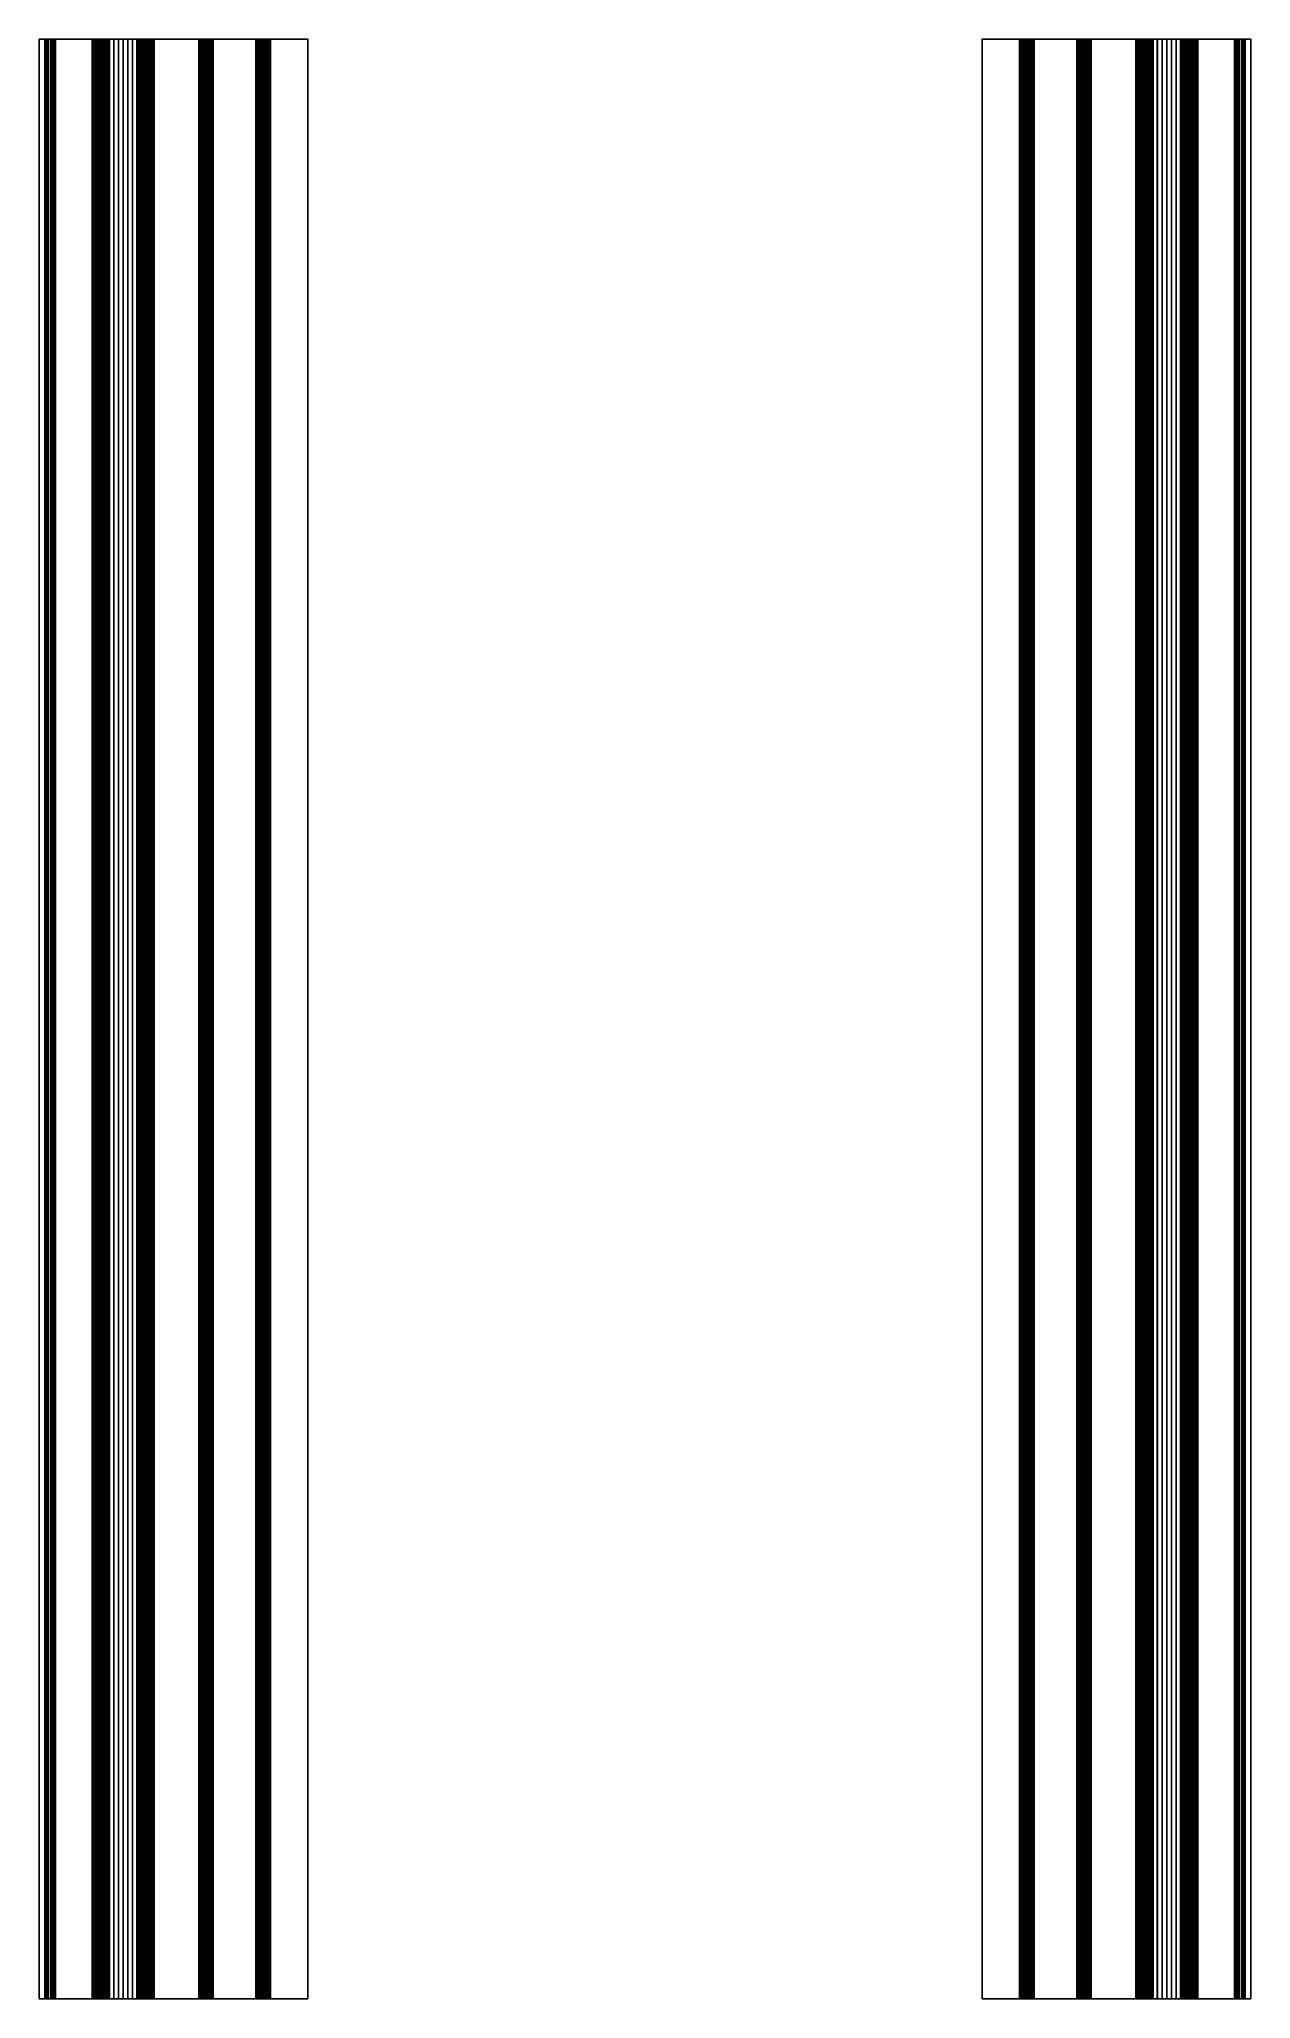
# Model space of a CAD drawing. Header units: inches. Extents: x 0 to 216, y 0 to 350.
import ezdxf

# ---------------------------------------------------------------- set-up
doc = ezdxf.new("R2010")
doc.units = ezdxf.units.IN
doc.header["$MEASUREMENT"] = 0
doc.layers.add('ACESSORIOS', color=4, linetype='Continuous')

msp = doc.modelspace()

# ---------------------------------------------------------------- linework, layer by layer
at = {"layer": 'ACESSORIOS'}
for points in [[(1, 350, 8.6), (0, 350, 8.6), (0, 350, 4.1), (1, 350, 4.1)], [(1, 350, 8.6), (2.1, 350, 11.7), (1.1, 350, 11.7), (0, 350, 8.6)], [(0, 350, 8.6), (0, 350, 4.1), (0, 0, 4.1), (0, 0, 8.6)], [(0, 0, 8.6), (0, 350, 8.6), (1.1, 350, 11.7), (1.1, 0, 11.7)], [(1, 350, 4.1), (0, 350, 4.1), (0, 0, 4.1), (1, 0, 4.1)], [(2.1, 0, 11.7), (1, 0, 8.6), (1, 350, 8.6), (2.1, 350, 11.7)], [(1, 0, 8.6), (1, 0, 4.1), (1, 350, 4.1), (1, 350, 8.6)], [(2.1, 350, 19.3), (1.1, 350, 19.3), (1.1, 350, 11.7), (2.1, 350, 11.7)], [(1.1, 350, 19.3), (1.1, 0, 19.3), (1.1, 0, 11.7), (1.1, 350, 11.7)], [(2.1, 350, 11.7), (2.1, 350, 19.3), (2.1, 0, 19.3), (2.1, 0, 11.7)], [(9.44, 350, 21.1), (2.9, 350, 21.1), (2.9, 350, 20.1), (9.44, 350, 20.1)], [(2.9, 0, 21.1), (2.9, 350, 21.1), (9.44, 350, 21.1), (9.44, 0, 21.1)], [(2.9, 0, 20.1), (9.44, 0, 20.1), (9.44, 350, 20.1), (2.9, 350, 20.1)], [(10.66, 350, 23.37), (10.21, 350, 21.69), (10.21, 0, 21.69), (10.66, 0, 23.37)], [(11.18, 350, 21.43), (10.21, 350, 21.69), (10.66, 350, 23.37), (11.63, 350, 23.11)], [(11.63, 0, 23.11), (11.18, 0, 21.43), (11.18, 350, 21.43), (11.63, 350, 23.11)], [(18.82, 0, 21.43), (18.37, 0, 23.11), (18.37, 350, 23.11), (18.82, 350, 21.43)], [(18.82, 350, 21.43), (19.79, 350, 21.69), (19.34, 350, 23.37), (18.37, 350, 23.11)], [(19.34, 0, 23.37), (19.34, 350, 23.37), (19.79, 350, 21.69), (19.79, 0, 21.69)], [(28.5, 0, 21.1), (20.56, 0, 21.1), (20.56, 350, 21.1), (28.5, 350, 21.1)], [(28.5, 350, 20.1), (20.56, 350, 20.1), (20.56, 0, 20.1), (28.5, 0, 20.1)], [(20.56, 350, 20.1), (20.56, 350, 21.1), (28.5, 350, 21.1), (28.5, 350, 20.1)], [(29.3, 0, 19.3), (29.3, 350, 19.3), (29.3, 350, 2.3), (29.3, 0, 2.3)], [(30.3, 350, 2.3), (29.3, 350, 2.3), (29.3, 350, 19.3), (30.3, 350, 19.3)], [(30.3, 0, 19.3), (30.3, 350, 19.3), (30.3, 350, 2.3), (30.3, 0, 2.3)], [(38.68, 0, 1.5), (31.1, 0, 1.5), (31.1, 350, 1.5), (38.68, 350, 1.5)], [(38.68, 350, 0.5), (38.68, 350, 1.5), (31.1, 350, 1.5), (31.1, 350, 0.5)], [(31.1, 350, 0.5), (38.68, 350, 0.5), (38.68, 0, 0.5), (31.1, 0, 0.5)], [(41.32, 350, 1.5), (48, 350, 1.5), (48, 0, 1.5), (41.32, 0, 1.5)], [(41.32, 0, 0.5), (48, 0, 0.5), (48, 350, 0.5), (41.32, 350, 0.5)], [(41.32, 350, 0.5), (41.32, 350, 1.5), (48, 350, 1.5), (48, 350, 0.5)], [(48, 350, 1.5), (48, 350, 0.5), (48, 0, 0.5), (48, 0, 1.5)], [(175.07, 350, 1.5), (168.4, 350, 1.5), (168.4, 0, 1.5), (175.07, 0, 1.5)], [(175.07, 0, 0.5), (168.4, 0, 0.5), (168.4, 350, 0.5), (175.07, 350, 0.5)], [(168.4, 350, 1.5), (168.4, 350, 0.5), (168.4, 0, 0.5), (168.4, 0, 1.5)], [(175.07, 350, 0.5), (175.07, 350, 1.5), (168.4, 350, 1.5), (168.4, 350, 0.5)], [(177.72, 0, 1.5), (185.3, 0, 1.5), (185.3, 350, 1.5), (177.72, 350, 1.5)], [(177.72, 350, 0.5), (177.72, 350, 1.5), (185.3, 350, 1.5), (185.3, 350, 0.5)], [(185.3, 350, 0.5), (177.72, 350, 0.5), (177.72, 0, 0.5), (185.3, 0, 0.5)], [(186.1, 0, 19.3), (186.1, 350, 19.3), (186.1, 350, 2.3), (186.1, 0, 2.3)], [(186.1, 350, 2.3), (187.1, 350, 2.3), (187.1, 350, 19.3), (186.1, 350, 19.3)], [(187.1, 0, 19.3), (187.1, 350, 19.3), (187.1, 350, 2.3), (187.1, 0, 2.3)], [(187.9, 0, 21.1), (195.84, 0, 21.1), (195.84, 350, 21.1), (187.9, 350, 21.1)], [(187.9, 350, 20.1), (195.84, 350, 20.1), (195.84, 0, 20.1), (187.9, 0, 20.1)], [(195.84, 350, 20.1), (195.84, 350, 21.1), (187.9, 350, 21.1), (187.9, 350, 20.1)], [(197.06, 0, 23.37), (197.06, 350, 23.37), (196.61, 350, 21.69), (196.61, 0, 21.69)], [(197.58, 350, 21.43), (196.61, 350, 21.69), (197.06, 350, 23.37), (198.02, 350, 23.11)], [(197.58, 0, 21.43), (198.02, 0, 23.11), (198.02, 350, 23.11), (197.58, 350, 21.43)], [(204.77, 0, 23.11), (205.22, 0, 21.43), (205.22, 350, 21.43), (204.77, 350, 23.11)], [(205.22, 350, 21.43), (206.18, 350, 21.69), (205.74, 350, 23.37), (204.77, 350, 23.11)], [(205.74, 350, 23.37), (206.18, 350, 21.69), (206.18, 0, 21.69), (205.74, 0, 23.37)], [(206.96, 350, 21.1), (213.5, 350, 21.1), (213.5, 350, 20.1), (206.96, 350, 20.1)], [(213.5, 0, 21.1), (213.5, 350, 21.1), (206.96, 350, 21.1), (206.96, 0, 21.1)], [(213.5, 0, 20.1), (206.96, 0, 20.1), (206.96, 350, 20.1), (213.5, 350, 20.1)], [(214.3, 350, 19.3), (215.3, 350, 19.3), (215.3, 350, 11.7), (214.3, 350, 11.7)], [(215.4, 350, 8.6), (214.3, 350, 11.7), (215.3, 350, 11.7), (216.4, 350, 8.6)], [(214.3, 0, 11.7), (215.4, 0, 8.6), (215.4, 350, 8.6), (214.3, 350, 11.7)], [(214.3, 350, 11.7), (214.3, 350, 19.3), (214.3, 0, 19.3), (214.3, 0, 11.7)], [(215.3, 350, 19.3), (215.3, 0, 19.3), (215.3, 0, 11.7), (215.3, 350, 11.7)], [(216.4, 0, 8.6), (216.4, 350, 8.6), (215.3, 350, 11.7), (215.3, 0, 11.7)], [(215.4, 350, 8.6), (216.4, 350, 8.6), (216.4, 350, 4.1), (215.4, 350, 4.1)], [(215.4, 0, 8.6), (215.4, 0, 4.1), (215.4, 350, 4.1), (215.4, 350, 8.6)], [(215.4, 350, 4.1), (216.4, 350, 4.1), (216.4, 0, 4.1), (215.4, 0, 4.1)], [(216.4, 350, 8.6), (216.4, 350, 4.1), (216.4, 0, 4.1), (216.4, 0, 8.6)], [(1, 0, 8.6), (0, 0, 8.6), (0, 0, 4.1), (1, 0, 4.1)], [(1, 0, 8.6), (2.1, 0, 11.7), (1.1, 0, 11.7), (0, 0, 8.6)], [(2.1, 0, 19.3), (1.1, 0, 19.3), (1.1, 0, 11.7), (2.1, 0, 11.7)], [(9.44, 0, 21.1), (2.9, 0, 21.1), (2.9, 0, 20.1), (9.44, 0, 20.1)], [(10.21, 0, 21.69), (11.18, 0, 21.43), (11.63, 0, 23.11), (10.66, 0, 23.37)], [(19.79, 0, 21.69), (18.82, 0, 21.43), (18.37, 0, 23.11), (19.34, 0, 23.37)], [(28.5, 0, 20.1), (28.5, 0, 21.1), (20.56, 0, 21.1), (20.56, 0, 20.1)], [(30.3, 0, 2.3), (29.3, 0, 2.3), (29.3, 0, 19.3), (30.3, 0, 19.3)], [(31.1, 0, 0.5), (31.1, 0, 1.5), (38.68, 0, 1.5), (38.68, 0, 0.5)], [(41.32, 0, 1.5), (41.32, 0, 0.5), (48, 0, 0.5), (48, 0, 1.5)], [(175.07, 0, 1.5), (175.07, 0, 0.5), (168.4, 0, 0.5), (168.4, 0, 1.5)], [(185.3, 0, 0.5), (185.3, 0, 1.5), (177.72, 0, 1.5), (177.72, 0, 0.5)], [(186.1, 0, 2.3), (187.1, 0, 2.3), (187.1, 0, 19.3), (186.1, 0, 19.3)], [(187.9, 0, 20.1), (187.9, 0, 21.1), (195.84, 0, 21.1), (195.84, 0, 20.1)], [(196.61, 0, 21.69), (197.58, 0, 21.43), (198.02, 0, 23.11), (197.06, 0, 23.37)], [(206.18, 0, 21.69), (205.22, 0, 21.43), (204.77, 0, 23.11), (205.74, 0, 23.37)], [(206.96, 0, 21.1), (213.5, 0, 21.1), (213.5, 0, 20.1), (206.96, 0, 20.1)], [(214.3, 0, 19.3), (215.3, 0, 19.3), (215.3, 0, 11.7), (214.3, 0, 11.7)], [(215.4, 0, 8.6), (214.3, 0, 11.7), (215.3, 0, 11.7), (216.4, 0, 8.6)], [(215.4, 0, 8.6), (216.4, 0, 8.6), (216.4, 0, 4.1), (215.4, 0, 4.1)]]:
    msp.add_3dface(points, dxfattribs=at)

# ---------------------------------------------------------------- meshes
mesh = msp.add_polymesh((2, 7), dxfattribs=at)
for k, corner in enumerate([(2.9, 0, 21.1), (2.43, 0, 21.04), (2, 0, 20.86), (1.63, 0, 20.57), (1.34, 0, 20.2), (1.16, 0, 19.77), (1.1, 0, 19.3), (2.9, 350, 21.1), (2.43, 350, 21.04), (2, 350, 20.86), (1.63, 350, 20.57), (1.34, 350, 20.2), (1.16, 350, 19.77), (1.1, 350, 19.3)]):
    mesh.set_mesh_vertex(divmod(k, 7), corner)
mesh = msp.add_polymesh((2, 7), dxfattribs=at)
for k, corner in enumerate([(2.9, 350, 20.1), (2.69, 350, 20.07), (2.5, 350, 19.99), (2.33, 350, 19.87), (2.21, 350, 19.7), (2.13, 350, 19.51), (2.1, 350, 19.3), (2.9, 350, 21.1), (2.43, 350, 21.04), (2, 350, 20.86), (1.63, 350, 20.57), (1.34, 350, 20.2), (1.16, 350, 19.77), (1.1, 350, 19.3)]):
    mesh.set_mesh_vertex(divmod(k, 7), corner)
mesh = msp.add_polymesh((2, 7), dxfattribs=at)
for k, corner in enumerate([(2.9, 350, 20.1), (2.69, 350, 20.07), (2.5, 350, 19.99), (2.33, 350, 19.87), (2.21, 350, 19.7), (2.13, 350, 19.51), (2.1, 350, 19.3), (2.9, 0, 20.1), (2.69, 0, 20.07), (2.5, 0, 19.99), (2.33, 0, 19.87), (2.21, 0, 19.7), (2.13, 0, 19.51), (2.1, 0, 19.3)]):
    mesh.set_mesh_vertex(divmod(k, 7), corner)
mesh = msp.add_polymesh((2, 7), dxfattribs=at)
for k, corner in enumerate([(10.21, 0, 21.69), (10.15, 0, 21.53), (10.05, 0, 21.39), (9.93, 0, 21.27), (9.78, 0, 21.17), (9.61, 0, 21.12), (9.44, 0, 21.1), (10.21, 350, 21.69), (10.15, 350, 21.53), (10.05, 350, 21.39), (9.93, 350, 21.27), (9.78, 350, 21.17), (9.61, 350, 21.12), (9.44, 350, 21.1)]):
    mesh.set_mesh_vertex(divmod(k, 7), corner)
mesh = msp.add_polymesh((2, 7), dxfattribs=at)
for k, corner in enumerate([(11.18, 350, 21.43), (11.04, 350, 21.07), (10.82, 350, 20.74), (10.54, 350, 20.47), (10.2, 350, 20.27), (9.83, 350, 20.14), (9.44, 350, 20.1), (11.18, 0, 21.43), (11.04, 0, 21.07), (10.82, 0, 20.74), (10.54, 0, 20.47), (10.2, 0, 20.27), (9.83, 0, 20.14), (9.44, 0, 20.1)]):
    mesh.set_mesh_vertex(divmod(k, 7), corner)
mesh = msp.add_polymesh((2, 7), dxfattribs=at)
for k, corner in enumerate([(10.21, 350, 21.69), (10.15, 350, 21.53), (10.05, 350, 21.39), (9.93, 350, 21.27), (9.78, 350, 21.17), (9.61, 350, 21.12), (9.44, 350, 21.1), (11.18, 350, 21.43), (11.04, 350, 21.07), (10.82, 350, 20.74), (10.54, 350, 20.47), (10.2, 350, 20.27), (9.83, 350, 20.14), (9.44, 350, 20.1)]):
    mesh.set_mesh_vertex(divmod(k, 7), corner)
mesh = msp.add_polymesh((2, 7), dxfattribs=at)
for k, corner in enumerate([(12.54, 0, 24.69), (12.12, 0, 24.68), (11.72, 0, 24.57), (11.36, 0, 24.37), (11.05, 0, 24.09), (10.81, 0, 23.75), (10.66, 0, 23.37), (12.54, 350, 24.69), (12.12, 350, 24.68), (11.72, 350, 24.57), (11.36, 350, 24.37), (11.05, 350, 24.09), (10.81, 350, 23.75), (10.66, 350, 23.37)]):
    mesh.set_mesh_vertex(divmod(k, 7), corner)
mesh = msp.add_polymesh((2, 7), dxfattribs=at)
for k, corner in enumerate([(11.63, 350, 23.11), (11.7, 350, 23.28), (11.8, 350, 23.43), (11.94, 350, 23.55), (12.1, 350, 23.64), (12.28, 350, 23.69), (12.46, 350, 23.7), (10.66, 350, 23.37), (10.81, 350, 23.75), (11.05, 350, 24.09), (11.36, 350, 24.37), (11.72, 350, 24.57), (12.12, 350, 24.68), (12.54, 350, 24.69)]):
    mesh.set_mesh_vertex(divmod(k, 7), corner)
mesh = msp.add_polymesh((2, 7), dxfattribs=at)
for k, corner in enumerate([(11.63, 350, 23.11), (11.7, 350, 23.28), (11.8, 350, 23.43), (11.94, 350, 23.55), (12.1, 350, 23.64), (12.28, 350, 23.69), (12.46, 350, 23.7), (11.63, 0, 23.11), (11.7, 0, 23.28), (11.8, 0, 23.43), (11.94, 0, 23.55), (12.1, 0, 23.64), (12.28, 0, 23.69), (12.46, 0, 23.7)]):
    mesh.set_mesh_vertex(divmod(k, 7), corner)
mesh = msp.add_polymesh((2, 7), dxfattribs=at)
for k, corner in enumerate([(12.46, 0, 23.7), (13.31, 0, 23.64), (14.15, 0, 23.61), (15, 0, 23.6), (15.85, 0, 23.61), (16.69, 0, 23.64), (17.54, 0, 23.7), (12.46, 350, 23.7), (13.31, 350, 23.64), (14.15, 350, 23.61), (15, 350, 23.6), (15.85, 350, 23.61), (16.69, 350, 23.64), (17.54, 350, 23.7)]):
    mesh.set_mesh_vertex(divmod(k, 7), corner)
mesh = msp.add_polymesh((2, 7), dxfattribs=at)
for k, corner in enumerate([(12.46, 350, 23.7), (13.31, 350, 23.64), (14.15, 350, 23.61), (15, 350, 23.6), (15.85, 350, 23.61), (16.69, 350, 23.64), (17.54, 350, 23.7), (12.54, 350, 24.69), (13.36, 350, 24.64), (14.18, 350, 24.61), (15, 350, 24.6), (15.82, 350, 24.61), (16.64, 350, 24.64), (17.46, 350, 24.69)]):
    mesh.set_mesh_vertex(divmod(k, 7), corner)
mesh = msp.add_polymesh((2, 7), dxfattribs=at)
for k, corner in enumerate([(17.46, 350, 24.69), (16.64, 350, 24.64), (15.82, 350, 24.61), (15, 350, 24.6), (14.18, 350, 24.61), (13.36, 350, 24.64), (12.54, 350, 24.69), (17.46, 0, 24.69), (16.64, 0, 24.64), (15.82, 0, 24.61), (15, 0, 24.6), (14.18, 0, 24.61), (13.36, 0, 24.64), (12.54, 0, 24.69)]):
    mesh.set_mesh_vertex(divmod(k, 7), corner)
mesh = msp.add_polymesh((2, 7), dxfattribs=at)
for k, corner in enumerate([(19.34, 0, 23.37), (19.19, 0, 23.75), (18.95, 0, 24.09), (18.64, 0, 24.37), (18.28, 0, 24.57), (17.88, 0, 24.68), (17.46, 0, 24.69), (19.34, 350, 23.37), (19.19, 350, 23.75), (18.95, 350, 24.09), (18.64, 350, 24.37), (18.28, 350, 24.57), (17.88, 350, 24.68), (17.46, 350, 24.69)]):
    mesh.set_mesh_vertex(divmod(k, 7), corner)
mesh = msp.add_polymesh((2, 7), dxfattribs=at)
for k, corner in enumerate([(18.37, 350, 23.11), (18.3, 350, 23.28), (18.2, 350, 23.43), (18.06, 350, 23.55), (17.9, 350, 23.64), (17.72, 350, 23.69), (17.54, 350, 23.7), (19.34, 350, 23.37), (19.19, 350, 23.75), (18.95, 350, 24.09), (18.64, 350, 24.37), (18.28, 350, 24.57), (17.88, 350, 24.68), (17.46, 350, 24.69)]):
    mesh.set_mesh_vertex(divmod(k, 7), corner)
mesh = msp.add_polymesh((2, 7), dxfattribs=at)
for k, corner in enumerate([(18.37, 350, 23.11), (18.3, 350, 23.28), (18.2, 350, 23.43), (18.06, 350, 23.55), (17.9, 350, 23.64), (17.72, 350, 23.69), (17.54, 350, 23.7), (18.37, 0, 23.11), (18.3, 0, 23.28), (18.2, 0, 23.43), (18.06, 0, 23.55), (17.9, 0, 23.64), (17.72, 0, 23.69), (17.54, 0, 23.7)]):
    mesh.set_mesh_vertex(divmod(k, 7), corner)
mesh = msp.add_polymesh((2, 7), dxfattribs=at)
for k, corner in enumerate([(18.82, 0, 21.43), (18.96, 0, 21.07), (19.18, 0, 20.74), (19.46, 0, 20.47), (19.8, 0, 20.27), (20.17, 0, 20.14), (20.56, 0, 20.1), (18.82, 350, 21.43), (18.96, 350, 21.07), (19.18, 350, 20.74), (19.46, 350, 20.47), (19.8, 350, 20.27), (20.17, 350, 20.14), (20.56, 350, 20.1)]):
    mesh.set_mesh_vertex(divmod(k, 7), corner)
mesh = msp.add_polymesh((2, 7), dxfattribs=at)
for k, corner in enumerate([(19.79, 350, 21.69), (19.85, 350, 21.53), (19.95, 350, 21.39), (20.07, 350, 21.27), (20.22, 350, 21.17), (20.39, 350, 21.12), (20.56, 350, 21.1), (18.82, 350, 21.43), (18.96, 350, 21.07), (19.18, 350, 20.74), (19.46, 350, 20.47), (19.8, 350, 20.27), (20.17, 350, 20.14), (20.56, 350, 20.1)]):
    mesh.set_mesh_vertex(divmod(k, 7), corner)
mesh = msp.add_polymesh((2, 7), dxfattribs=at)
for k, corner in enumerate([(19.79, 350, 21.69), (19.85, 350, 21.53), (19.95, 350, 21.39), (20.07, 350, 21.27), (20.22, 350, 21.17), (20.39, 350, 21.12), (20.56, 350, 21.1), (19.79, 0, 21.69), (19.85, 0, 21.53), (19.95, 0, 21.39), (20.07, 0, 21.27), (20.22, 0, 21.17), (20.39, 0, 21.12), (20.56, 0, 21.1)]):
    mesh.set_mesh_vertex(divmod(k, 7), corner)
mesh = msp.add_polymesh((2, 7), dxfattribs=at)
for k, corner in enumerate([(28.5, 0, 21.1), (28.97, 0, 21.04), (29.4, 0, 20.86), (29.77, 0, 20.57), (30.06, 0, 20.2), (30.24, 0, 19.77), (30.3, 0, 19.3), (28.5, 350, 21.1), (28.97, 350, 21.04), (29.4, 350, 20.86), (29.77, 350, 20.57), (30.06, 350, 20.2), (30.24, 350, 19.77), (30.3, 350, 19.3)]):
    mesh.set_mesh_vertex(divmod(k, 7), corner)
mesh = msp.add_polymesh((2, 7), dxfattribs=at)
for k, corner in enumerate([(29.3, 350, 19.3), (29.27, 350, 19.51), (29.19, 350, 19.7), (29.07, 350, 19.87), (28.9, 350, 19.99), (28.71, 350, 20.07), (28.5, 350, 20.1), (29.3, 0, 19.3), (29.27, 0, 19.51), (29.19, 0, 19.7), (29.07, 0, 19.87), (28.9, 0, 19.99), (28.71, 0, 20.07), (28.5, 0, 20.1)]):
    mesh.set_mesh_vertex(divmod(k, 7), corner)
mesh = msp.add_polymesh((2, 7), dxfattribs=at)
for k, corner in enumerate([(30.3, 350, 19.3), (30.24, 350, 19.77), (30.06, 350, 20.2), (29.77, 350, 20.57), (29.4, 350, 20.86), (28.97, 350, 21.04), (28.5, 350, 21.1), (29.3, 350, 19.3), (29.27, 350, 19.51), (29.19, 350, 19.7), (29.07, 350, 19.87), (28.9, 350, 19.99), (28.71, 350, 20.07), (28.5, 350, 20.1)]):
    mesh.set_mesh_vertex(divmod(k, 7), corner)
mesh = msp.add_polymesh((2, 7), dxfattribs=at)
for k, corner in enumerate([(31.1, 0, 0.5), (30.63, 0, 0.56), (30.2, 0, 0.74), (29.83, 0, 1.03), (29.54, 0, 1.4), (29.36, 0, 1.83), (29.3, 0, 2.3), (31.1, 350, 0.5), (30.63, 350, 0.56), (30.2, 350, 0.74), (29.83, 350, 1.03), (29.54, 350, 1.4), (29.36, 350, 1.83), (29.3, 350, 2.3)]):
    mesh.set_mesh_vertex(divmod(k, 7), corner)
mesh = msp.add_polymesh((2, 7), dxfattribs=at)
for k, corner in enumerate([(31.1, 350, 1.5), (30.89, 350, 1.53), (30.7, 350, 1.61), (30.53, 350, 1.73), (30.41, 350, 1.9), (30.33, 350, 2.09), (30.3, 350, 2.3), (31.1, 350, 0.5), (30.63, 350, 0.56), (30.2, 350, 0.74), (29.83, 350, 1.03), (29.54, 350, 1.4), (29.36, 350, 1.83), (29.3, 350, 2.3)]):
    mesh.set_mesh_vertex(divmod(k, 7), corner)
mesh = msp.add_polymesh((2, 7), dxfattribs=at)
for k, corner in enumerate([(31.1, 350, 1.5), (30.89, 350, 1.53), (30.7, 350, 1.61), (30.53, 350, 1.73), (30.41, 350, 1.9), (30.33, 350, 2.09), (30.3, 350, 2.3), (31.1, 0, 1.5), (30.89, 0, 1.53), (30.7, 0, 1.61), (30.53, 0, 1.73), (30.41, 0, 1.9), (30.33, 0, 2.09), (30.3, 0, 2.3)]):
    mesh.set_mesh_vertex(divmod(k, 7), corner)
mesh = msp.add_polymesh((2, 7), dxfattribs=at)
for k, corner in enumerate([(38.68, 350, 0.5), (38.74, 350, 0.5), (38.8, 350, 0.49), (38.85, 350, 0.47), (38.91, 350, 0.44), (38.96, 350, 0.41), (39.01, 350, 0.38), (38.68, 0, 0.5), (38.74, 0, 0.5), (38.8, 0, 0.49), (38.85, 0, 0.47), (38.91, 0, 0.44), (38.96, 0, 0.41), (39.01, 0, 0.38)]):
    mesh.set_mesh_vertex(divmod(k, 7), corner)
mesh = msp.add_polymesh((2, 7), dxfattribs=at)
for k, corner in enumerate([(38.68, 0, 1.5), (38.86, 0, 1.49), (39.04, 0, 1.46), (39.21, 0, 1.4), (39.37, 0, 1.33), (39.53, 0, 1.24), (39.67, 0, 1.13), (38.68, 350, 1.5), (38.86, 350, 1.49), (39.04, 350, 1.46), (39.21, 350, 1.4), (39.37, 350, 1.33), (39.53, 350, 1.24), (39.67, 350, 1.13)]):
    mesh.set_mesh_vertex(divmod(k, 7), corner)
mesh = msp.add_polymesh((2, 7), dxfattribs=at)
for k, corner in enumerate([(38.68, 350, 0.5), (38.74, 350, 0.5), (38.8, 350, 0.49), (38.85, 350, 0.47), (38.91, 350, 0.44), (38.96, 350, 0.41), (39.01, 350, 0.38), (38.68, 350, 1.5), (38.86, 350, 1.49), (39.04, 350, 1.46), (39.21, 350, 1.4), (39.37, 350, 1.33), (39.53, 350, 1.24), (39.67, 350, 1.13)]):
    mesh.set_mesh_vertex(divmod(k, 7), corner)
mesh = msp.add_polymesh((2, 7), dxfattribs=at)
for k, corner in enumerate([(39.01, 0, 0.38), (39.3, 0, 0.17), (39.64, 0, 0.04), (40, 0), (40.36, 0, 0.04), (40.7, 0, 0.17), (40.99, 0, 0.38), (39.01, 350, 0.38), (39.3, 350, 0.17), (39.64, 350, 0.04), (40, 350), (40.36, 350, 0.04), (40.7, 350, 0.17), (40.99, 350, 0.38)]):
    mesh.set_mesh_vertex(divmod(k, 7), corner)
mesh = msp.add_polymesh((2, 7), dxfattribs=at)
for k, corner in enumerate([(39.01, 350, 0.38), (39.3, 350, 0.17), (39.64, 350, 0.04), (40, 350), (40.36, 350, 0.04), (40.7, 350, 0.17), (40.99, 350, 0.38), (39.67, 350, 1.13), (39.77, 350, 1.06), (39.88, 350, 1.01), (40, 350, 1), (40.12, 350, 1.01), (40.23, 350, 1.06), (40.33, 350, 1.13)]):
    mesh.set_mesh_vertex(divmod(k, 7), corner)
mesh = msp.add_polymesh((2, 7), dxfattribs=at)
for k, corner in enumerate([(39.67, 0, 1.13), (39.77, 0, 1.06), (39.88, 0, 1.01), (40, 0, 1), (40.12, 0, 1.01), (40.23, 0, 1.06), (40.33, 0, 1.13), (39.67, 350, 1.13), (39.77, 350, 1.06), (39.88, 350, 1.01), (40, 350, 1), (40.12, 350, 1.01), (40.23, 350, 1.06), (40.33, 350, 1.13)]):
    mesh.set_mesh_vertex(divmod(k, 7), corner)
mesh = msp.add_polymesh((2, 7), dxfattribs=at)
for k, corner in enumerate([(41.32, 350, 1.5), (41.14, 350, 1.49), (40.96, 350, 1.46), (40.79, 350, 1.4), (40.63, 350, 1.33), (40.47, 350, 1.24), (40.33, 350, 1.13), (41.32, 0, 1.5), (41.14, 0, 1.49), (40.96, 0, 1.46), (40.79, 0, 1.4), (40.63, 0, 1.33), (40.47, 0, 1.24), (40.33, 0, 1.13)]):
    mesh.set_mesh_vertex(divmod(k, 7), corner)
mesh = msp.add_polymesh((2, 7), dxfattribs=at)
for k, corner in enumerate([(41.32, 350, 1.5), (41.14, 350, 1.49), (40.96, 350, 1.46), (40.79, 350, 1.4), (40.63, 350, 1.33), (40.47, 350, 1.24), (40.33, 350, 1.13), (41.32, 350, 0.5), (41.26, 350, 0.5), (41.2, 350, 0.49), (41.15, 350, 0.47), (41.09, 350, 0.44), (41.04, 350, 0.41), (40.99, 350, 0.38)]):
    mesh.set_mesh_vertex(divmod(k, 7), corner)
mesh = msp.add_polymesh((2, 7), dxfattribs=at)
for k, corner in enumerate([(41.32, 350, 0.5), (41.26, 350, 0.5), (41.2, 350, 0.49), (41.15, 350, 0.47), (41.09, 350, 0.44), (41.04, 350, 0.41), (40.99, 350, 0.38), (41.32, 0, 0.5), (41.26, 0, 0.5), (41.2, 0, 0.49), (41.15, 0, 0.47), (41.09, 0, 0.44), (41.04, 0, 0.41), (40.99, 0, 0.38)]):
    mesh.set_mesh_vertex(divmod(k, 7), corner)
mesh = msp.add_polymesh((2, 7), dxfattribs=at)
for k, corner in enumerate([(175.07, 350, 0.5), (175.13, 350, 0.5), (175.19, 350, 0.49), (175.25, 350, 0.47), (175.31, 350, 0.44), (175.36, 350, 0.41), (175.4, 350, 0.38), (175.07, 0, 0.5), (175.13, 0, 0.5), (175.19, 0, 0.49), (175.25, 0, 0.47), (175.31, 0, 0.44), (175.36, 0, 0.41), (175.4, 0, 0.38)]):
    mesh.set_mesh_vertex(divmod(k, 7), corner)
mesh = msp.add_polymesh((2, 7), dxfattribs=at)
for k, corner in enumerate([(175.07, 350, 1.5), (175.25, 350, 1.49), (175.43, 350, 1.46), (175.6, 350, 1.4), (175.77, 350, 1.33), (175.92, 350, 1.24), (176.07, 350, 1.13), (175.07, 0, 1.5), (175.25, 0, 1.49), (175.43, 0, 1.46), (175.6, 0, 1.4), (175.77, 0, 1.33), (175.92, 0, 1.24), (176.07, 0, 1.13)]):
    mesh.set_mesh_vertex(divmod(k, 7), corner)
mesh = msp.add_polymesh((2, 7), dxfattribs=at)
for k, corner in enumerate([(175.07, 350, 1.5), (175.25, 350, 1.49), (175.43, 350, 1.46), (175.6, 350, 1.4), (175.77, 350, 1.33), (175.92, 350, 1.24), (176.07, 350, 1.13), (175.07, 350, 0.5), (175.13, 350, 0.5), (175.19, 350, 0.49), (175.25, 350, 0.47), (175.31, 350, 0.44), (175.36, 350, 0.41), (175.4, 350, 0.38)]):
    mesh.set_mesh_vertex(divmod(k, 7), corner)
mesh = msp.add_polymesh((2, 7), dxfattribs=at)
for k, corner in enumerate([(177.39, 0, 0.38), (177.09, 0, 0.17), (176.75, 0, 0.04), (176.4, 0), (176.04, 0, 0.04), (175.7, 0, 0.17), (175.4, 0, 0.38), (177.39, 350, 0.38), (177.09, 350, 0.17), (176.75, 350, 0.04), (176.4, 350), (176.04, 350, 0.04), (175.7, 350, 0.17), (175.4, 350, 0.38)]):
    mesh.set_mesh_vertex(divmod(k, 7), corner)
mesh = msp.add_polymesh((2, 7), dxfattribs=at)
for k, corner in enumerate([(177.39, 350, 0.38), (177.09, 350, 0.17), (176.75, 350, 0.04), (176.4, 350), (176.04, 350, 0.04), (175.7, 350, 0.17), (175.4, 350, 0.38), (176.73, 350, 1.13), (176.63, 350, 1.06), (176.52, 350, 1.01), (176.4, 350, 1), (176.28, 350, 1.01), (176.17, 350, 1.06), (176.07, 350, 1.13)]):
    mesh.set_mesh_vertex(divmod(k, 7), corner)
mesh = msp.add_polymesh((2, 7), dxfattribs=at)
for k, corner in enumerate([(176.73, 0, 1.13), (176.63, 0, 1.06), (176.52, 0, 1.01), (176.4, 0, 1), (176.28, 0, 1.01), (176.17, 0, 1.06), (176.07, 0, 1.13), (176.73, 350, 1.13), (176.63, 350, 1.06), (176.52, 350, 1.01), (176.4, 350, 1), (176.28, 350, 1.01), (176.17, 350, 1.06), (176.07, 350, 1.13)]):
    mesh.set_mesh_vertex(divmod(k, 7), corner)
mesh = msp.add_polymesh((2, 7), dxfattribs=at)
for k, corner in enumerate([(177.72, 0, 1.5), (177.54, 0, 1.49), (177.36, 0, 1.46), (177.19, 0, 1.4), (177.02, 0, 1.33), (176.87, 0, 1.24), (176.73, 0, 1.13), (177.72, 350, 1.5), (177.54, 350, 1.49), (177.36, 350, 1.46), (177.19, 350, 1.4), (177.02, 350, 1.33), (176.87, 350, 1.24), (176.73, 350, 1.13)]):
    mesh.set_mesh_vertex(divmod(k, 7), corner)
mesh = msp.add_polymesh((2, 7), dxfattribs=at)
for k, corner in enumerate([(177.72, 350, 0.5), (177.66, 350, 0.5), (177.6, 350, 0.49), (177.54, 350, 0.47), (177.49, 350, 0.44), (177.44, 350, 0.41), (177.39, 350, 0.38), (177.72, 350, 1.5), (177.54, 350, 1.49), (177.36, 350, 1.46), (177.19, 350, 1.4), (177.02, 350, 1.33), (176.87, 350, 1.24), (176.73, 350, 1.13)]):
    mesh.set_mesh_vertex(divmod(k, 7), corner)
mesh = msp.add_polymesh((2, 7), dxfattribs=at)
for k, corner in enumerate([(177.72, 350, 0.5), (177.66, 350, 0.5), (177.6, 350, 0.49), (177.54, 350, 0.47), (177.49, 350, 0.44), (177.44, 350, 0.41), (177.39, 350, 0.38), (177.72, 0, 0.5), (177.66, 0, 0.5), (177.6, 0, 0.49), (177.54, 0, 0.47), (177.49, 0, 0.44), (177.44, 0, 0.41), (177.39, 0, 0.38)]):
    mesh.set_mesh_vertex(divmod(k, 7), corner)
mesh = msp.add_polymesh((2, 7), dxfattribs=at)
for k, corner in enumerate([(185.3, 350, 1.5), (185.5, 350, 1.53), (185.7, 350, 1.61), (185.86, 350, 1.73), (185.99, 350, 1.9), (186.07, 350, 2.09), (186.1, 350, 2.3), (185.3, 0, 1.5), (185.5, 0, 1.53), (185.7, 0, 1.61), (185.86, 0, 1.73), (185.99, 0, 1.9), (186.07, 0, 2.09), (186.1, 0, 2.3)]):
    mesh.set_mesh_vertex(divmod(k, 7), corner)
mesh = msp.add_polymesh((2, 7), dxfattribs=at)
for k, corner in enumerate([(185.3, 0, 0.5), (185.76, 0, 0.56), (186.2, 0, 0.74), (186.57, 0, 1.03), (186.86, 0, 1.4), (187.04, 0, 1.83), (187.1, 0, 2.3), (185.3, 350, 0.5), (185.76, 350, 0.56), (186.2, 350, 0.74), (186.57, 350, 1.03), (186.86, 350, 1.4), (187.04, 350, 1.83), (187.1, 350, 2.3)]):
    mesh.set_mesh_vertex(divmod(k, 7), corner)
mesh = msp.add_polymesh((2, 7), dxfattribs=at)
for k, corner in enumerate([(185.3, 350, 1.5), (185.5, 350, 1.53), (185.7, 350, 1.61), (185.86, 350, 1.73), (185.99, 350, 1.9), (186.07, 350, 2.09), (186.1, 350, 2.3), (185.3, 350, 0.5), (185.76, 350, 0.56), (186.2, 350, 0.74), (186.57, 350, 1.03), (186.86, 350, 1.4), (187.04, 350, 1.83), (187.1, 350, 2.3)]):
    mesh.set_mesh_vertex(divmod(k, 7), corner)
mesh = msp.add_polymesh((2, 7), dxfattribs=at)
for k, corner in enumerate([(187.9, 0, 21.1), (187.43, 0, 21.04), (187, 0, 20.86), (186.62, 0, 20.57), (186.34, 0, 20.2), (186.16, 0, 19.77), (186.1, 0, 19.3), (187.9, 350, 21.1), (187.43, 350, 21.04), (187, 350, 20.86), (186.62, 350, 20.57), (186.34, 350, 20.2), (186.16, 350, 19.77), (186.1, 350, 19.3)]):
    mesh.set_mesh_vertex(divmod(k, 7), corner)
mesh = msp.add_polymesh((2, 7), dxfattribs=at)
for k, corner in enumerate([(186.1, 350, 19.3), (186.16, 350, 19.77), (186.34, 350, 20.2), (186.62, 350, 20.57), (187, 350, 20.86), (187.43, 350, 21.04), (187.9, 350, 21.1), (187.1, 350, 19.3), (187.12, 350, 19.51), (187.2, 350, 19.7), (187.33, 350, 19.87), (187.5, 350, 19.99), (187.69, 350, 20.07), (187.9, 350, 20.1)]):
    mesh.set_mesh_vertex(divmod(k, 7), corner)
mesh = msp.add_polymesh((2, 7), dxfattribs=at)
for k, corner in enumerate([(187.1, 350, 19.3), (187.12, 350, 19.51), (187.2, 350, 19.7), (187.33, 350, 19.87), (187.5, 350, 19.99), (187.69, 350, 20.07), (187.9, 350, 20.1), (187.1, 0, 19.3), (187.12, 0, 19.51), (187.2, 0, 19.7), (187.33, 0, 19.87), (187.5, 0, 19.99), (187.69, 0, 20.07), (187.9, 0, 20.1)]):
    mesh.set_mesh_vertex(divmod(k, 7), corner)
mesh = msp.add_polymesh((2, 7), dxfattribs=at)
for k, corner in enumerate([(197.58, 0, 21.43), (197.43, 0, 21.07), (197.22, 0, 20.74), (196.93, 0, 20.47), (196.6, 0, 20.27), (196.23, 0, 20.14), (195.84, 0, 20.1), (197.58, 350, 21.43), (197.43, 350, 21.07), (197.22, 350, 20.74), (196.93, 350, 20.47), (196.6, 350, 20.27), (196.23, 350, 20.14), (195.84, 350, 20.1)]):
    mesh.set_mesh_vertex(divmod(k, 7), corner)
mesh = msp.add_polymesh((2, 7), dxfattribs=at)
for k, corner in enumerate([(196.61, 350, 21.69), (196.55, 350, 21.53), (196.45, 350, 21.39), (196.32, 350, 21.27), (196.18, 350, 21.17), (196.01, 350, 21.12), (195.84, 350, 21.1), (196.61, 0, 21.69), (196.55, 0, 21.53), (196.45, 0, 21.39), (196.32, 0, 21.27), (196.18, 0, 21.17), (196.01, 0, 21.12), (195.84, 0, 21.1)]):
    mesh.set_mesh_vertex(divmod(k, 7), corner)
mesh = msp.add_polymesh((2, 7), dxfattribs=at)
for k, corner in enumerate([(196.61, 350, 21.69), (196.55, 350, 21.53), (196.45, 350, 21.39), (196.32, 350, 21.27), (196.18, 350, 21.17), (196.01, 350, 21.12), (195.84, 350, 21.1), (197.58, 350, 21.43), (197.43, 350, 21.07), (197.22, 350, 20.74), (196.93, 350, 20.47), (196.6, 350, 20.27), (196.23, 350, 20.14), (195.84, 350, 20.1)]):
    mesh.set_mesh_vertex(divmod(k, 7), corner)
mesh = msp.add_polymesh((2, 7), dxfattribs=at)
for k, corner in enumerate([(197.06, 0, 23.37), (197.21, 0, 23.75), (197.45, 0, 24.09), (197.76, 0, 24.37), (198.12, 0, 24.57), (198.52, 0, 24.68), (198.94, 0, 24.69), (197.06, 350, 23.37), (197.21, 350, 23.75), (197.45, 350, 24.09), (197.76, 350, 24.37), (198.12, 350, 24.57), (198.52, 350, 24.68), (198.94, 350, 24.69)]):
    mesh.set_mesh_vertex(divmod(k, 7), corner)
mesh = msp.add_polymesh((2, 7), dxfattribs=at)
for k, corner in enumerate([(198.02, 350, 23.11), (198.09, 350, 23.28), (198.2, 350, 23.43), (198.33, 350, 23.55), (198.5, 350, 23.64), (198.67, 350, 23.69), (198.86, 350, 23.7), (197.06, 350, 23.37), (197.21, 350, 23.75), (197.45, 350, 24.09), (197.76, 350, 24.37), (198.12, 350, 24.57), (198.52, 350, 24.68), (198.94, 350, 24.69)]):
    mesh.set_mesh_vertex(divmod(k, 7), corner)
mesh = msp.add_polymesh((2, 7), dxfattribs=at)
for k, corner in enumerate([(198.02, 350, 23.11), (198.09, 350, 23.28), (198.2, 350, 23.43), (198.33, 350, 23.55), (198.5, 350, 23.64), (198.67, 350, 23.69), (198.86, 350, 23.7), (198.02, 0, 23.11), (198.09, 0, 23.28), (198.2, 0, 23.43), (198.33, 0, 23.55), (198.5, 0, 23.64), (198.67, 0, 23.69), (198.86, 0, 23.7)]):
    mesh.set_mesh_vertex(divmod(k, 7), corner)
mesh = msp.add_polymesh((2, 7), dxfattribs=at)
for k, corner in enumerate([(203.94, 0, 23.7), (203.09, 0, 23.64), (202.24, 0, 23.61), (201.4, 0, 23.6), (200.55, 0, 23.61), (199.7, 0, 23.64), (198.86, 0, 23.7), (203.94, 350, 23.7), (203.09, 350, 23.64), (202.24, 350, 23.61), (201.4, 350, 23.6), (200.55, 350, 23.61), (199.7, 350, 23.64), (198.86, 350, 23.7)]):
    mesh.set_mesh_vertex(divmod(k, 7), corner)
mesh = msp.add_polymesh((2, 7), dxfattribs=at)
for k, corner in enumerate([(203.94, 350, 23.7), (203.09, 350, 23.64), (202.24, 350, 23.61), (201.4, 350, 23.6), (200.55, 350, 23.61), (199.7, 350, 23.64), (198.86, 350, 23.7), (203.86, 350, 24.69), (203.04, 350, 24.64), (202.22, 350, 24.61), (201.4, 350, 24.6), (200.58, 350, 24.61), (199.75, 350, 24.64), (198.94, 350, 24.69)]):
    mesh.set_mesh_vertex(divmod(k, 7), corner)
mesh = msp.add_polymesh((2, 7), dxfattribs=at)
for k, corner in enumerate([(198.94, 350, 24.69), (199.75, 350, 24.64), (200.58, 350, 24.61), (201.4, 350, 24.6), (202.22, 350, 24.61), (203.04, 350, 24.64), (203.86, 350, 24.69), (198.94, 0, 24.69), (199.75, 0, 24.64), (200.58, 0, 24.61), (201.4, 0, 24.6), (202.22, 0, 24.61), (203.04, 0, 24.64), (203.86, 0, 24.69)]):
    mesh.set_mesh_vertex(divmod(k, 7), corner)
mesh = msp.add_polymesh((2, 7), dxfattribs=at)
for k, corner in enumerate([(203.86, 0, 24.69), (204.27, 0, 24.68), (204.67, 0, 24.57), (205.04, 0, 24.37), (205.35, 0, 24.09), (205.58, 0, 23.75), (205.74, 0, 23.37), (203.86, 350, 24.69), (204.27, 350, 24.68), (204.67, 350, 24.57), (205.04, 350, 24.37), (205.35, 350, 24.09), (205.58, 350, 23.75), (205.74, 350, 23.37)]):
    mesh.set_mesh_vertex(divmod(k, 7), corner)
mesh = msp.add_polymesh((2, 7), dxfattribs=at)
for k, corner in enumerate([(204.77, 350, 23.11), (204.7, 350, 23.28), (204.6, 350, 23.43), (204.46, 350, 23.55), (204.3, 350, 23.64), (204.12, 350, 23.69), (203.94, 350, 23.7), (205.74, 350, 23.37), (205.58, 350, 23.75), (205.35, 350, 24.09), (205.04, 350, 24.37), (204.67, 350, 24.57), (204.27, 350, 24.68), (203.86, 350, 24.69)]):
    mesh.set_mesh_vertex(divmod(k, 7), corner)
mesh = msp.add_polymesh((2, 7), dxfattribs=at)
for k, corner in enumerate([(204.77, 350, 23.11), (204.7, 350, 23.28), (204.6, 350, 23.43), (204.46, 350, 23.55), (204.3, 350, 23.64), (204.12, 350, 23.69), (203.94, 350, 23.7), (204.77, 0, 23.11), (204.7, 0, 23.28), (204.6, 0, 23.43), (204.46, 0, 23.55), (204.3, 0, 23.64), (204.12, 0, 23.69), (203.94, 0, 23.7)]):
    mesh.set_mesh_vertex(divmod(k, 7), corner)
mesh = msp.add_polymesh((2, 7), dxfattribs=at)
for k, corner in enumerate([(205.22, 350, 21.43), (205.36, 350, 21.07), (205.58, 350, 20.74), (205.86, 350, 20.47), (206.2, 350, 20.27), (206.57, 350, 20.14), (206.96, 350, 20.1), (205.22, 0, 21.43), (205.36, 0, 21.07), (205.58, 0, 20.74), (205.86, 0, 20.47), (206.2, 0, 20.27), (206.57, 0, 20.14), (206.96, 0, 20.1)]):
    mesh.set_mesh_vertex(divmod(k, 7), corner)
mesh = msp.add_polymesh((2, 7), dxfattribs=at)
for k, corner in enumerate([(206.18, 350, 21.69), (206.25, 350, 21.53), (206.34, 350, 21.39), (206.47, 350, 21.27), (206.62, 350, 21.17), (206.78, 350, 21.12), (206.96, 350, 21.1), (205.22, 350, 21.43), (205.36, 350, 21.07), (205.58, 350, 20.74), (205.86, 350, 20.47), (206.2, 350, 20.27), (206.57, 350, 20.14), (206.96, 350, 20.1)]):
    mesh.set_mesh_vertex(divmod(k, 7), corner)
mesh = msp.add_polymesh((2, 7), dxfattribs=at)
for k, corner in enumerate([(206.18, 0, 21.69), (206.25, 0, 21.53), (206.34, 0, 21.39), (206.47, 0, 21.27), (206.62, 0, 21.17), (206.78, 0, 21.12), (206.96, 0, 21.1), (206.18, 350, 21.69), (206.25, 350, 21.53), (206.34, 350, 21.39), (206.47, 350, 21.27), (206.62, 350, 21.17), (206.78, 350, 21.12), (206.96, 350, 21.1)]):
    mesh.set_mesh_vertex(divmod(k, 7), corner)
mesh = msp.add_polymesh((2, 7), dxfattribs=at)
for k, corner in enumerate([(213.5, 0, 21.1), (213.96, 0, 21.04), (214.4, 0, 20.86), (214.77, 0, 20.57), (215.06, 0, 20.2), (215.24, 0, 19.77), (215.3, 0, 19.3), (213.5, 350, 21.1), (213.96, 350, 21.04), (214.4, 350, 20.86), (214.77, 350, 20.57), (215.06, 350, 20.2), (215.24, 350, 19.77), (215.3, 350, 19.3)]):
    mesh.set_mesh_vertex(divmod(k, 7), corner)
mesh = msp.add_polymesh((2, 7), dxfattribs=at)
for k, corner in enumerate([(213.5, 350, 20.1), (213.7, 350, 20.07), (213.9, 350, 19.99), (214.06, 350, 19.87), (214.19, 350, 19.7), (214.27, 350, 19.51), (214.3, 350, 19.3), (213.5, 0, 20.1), (213.7, 0, 20.07), (213.9, 0, 19.99), (214.06, 0, 19.87), (214.19, 0, 19.7), (214.27, 0, 19.51), (214.3, 0, 19.3)]):
    mesh.set_mesh_vertex(divmod(k, 7), corner)
mesh = msp.add_polymesh((2, 7), dxfattribs=at)
for k, corner in enumerate([(213.5, 350, 20.1), (213.7, 350, 20.07), (213.9, 350, 19.99), (214.06, 350, 19.87), (214.19, 350, 19.7), (214.27, 350, 19.51), (214.3, 350, 19.3), (213.5, 350, 21.1), (213.96, 350, 21.04), (214.4, 350, 20.86), (214.77, 350, 20.57), (215.06, 350, 20.2), (215.24, 350, 19.77), (215.3, 350, 19.3)]):
    mesh.set_mesh_vertex(divmod(k, 7), corner)
mesh = msp.add_polymesh((2, 7), dxfattribs=at)
for k, corner in enumerate([(2.9, 0, 20.1), (2.69, 0, 20.07), (2.5, 0, 19.99), (2.33, 0, 19.87), (2.21, 0, 19.7), (2.13, 0, 19.51), (2.1, 0, 19.3), (2.9, 0, 21.1), (2.43, 0, 21.04), (2, 0, 20.86), (1.63, 0, 20.57), (1.34, 0, 20.2), (1.16, 0, 19.77), (1.1, 0, 19.3)]):
    mesh.set_mesh_vertex(divmod(k, 7), corner)
mesh = msp.add_polymesh((2, 7), dxfattribs=at)
for k, corner in enumerate([(10.21, 0, 21.69), (10.15, 0, 21.53), (10.05, 0, 21.39), (9.93, 0, 21.27), (9.78, 0, 21.17), (9.61, 0, 21.12), (9.44, 0, 21.1), (11.18, 0, 21.43), (11.04, 0, 21.07), (10.82, 0, 20.74), (10.54, 0, 20.47), (10.2, 0, 20.27), (9.83, 0, 20.14), (9.44, 0, 20.1)]):
    mesh.set_mesh_vertex(divmod(k, 7), corner)
mesh = msp.add_polymesh((2, 7), dxfattribs=at)
for k, corner in enumerate([(11.63, 0, 23.11), (11.7, 0, 23.28), (11.8, 0, 23.43), (11.94, 0, 23.55), (12.1, 0, 23.64), (12.28, 0, 23.69), (12.46, 0, 23.7), (10.66, 0, 23.37), (10.81, 0, 23.75), (11.05, 0, 24.09), (11.36, 0, 24.37), (11.72, 0, 24.57), (12.12, 0, 24.68), (12.54, 0, 24.69)]):
    mesh.set_mesh_vertex(divmod(k, 7), corner)
mesh = msp.add_polymesh((2, 7), dxfattribs=at)
for k, corner in enumerate([(12.46, 0, 23.7), (13.31, 0, 23.64), (14.15, 0, 23.61), (15, 0, 23.6), (15.85, 0, 23.61), (16.69, 0, 23.64), (17.54, 0, 23.7), (12.54, 0, 24.69), (13.36, 0, 24.64), (14.18, 0, 24.61), (15, 0, 24.6), (15.82, 0, 24.61), (16.64, 0, 24.64), (17.46, 0, 24.69)]):
    mesh.set_mesh_vertex(divmod(k, 7), corner)
mesh = msp.add_polymesh((2, 7), dxfattribs=at)
for k, corner in enumerate([(18.37, 0, 23.11), (18.3, 0, 23.28), (18.2, 0, 23.43), (18.06, 0, 23.55), (17.9, 0, 23.64), (17.72, 0, 23.69), (17.54, 0, 23.7), (19.34, 0, 23.37), (19.19, 0, 23.75), (18.95, 0, 24.09), (18.64, 0, 24.37), (18.28, 0, 24.57), (17.88, 0, 24.68), (17.46, 0, 24.69)]):
    mesh.set_mesh_vertex(divmod(k, 7), corner)
mesh = msp.add_polymesh((2, 7), dxfattribs=at)
for k, corner in enumerate([(19.79, 0, 21.69), (19.85, 0, 21.53), (19.95, 0, 21.39), (20.07, 0, 21.27), (20.22, 0, 21.17), (20.39, 0, 21.12), (20.56, 0, 21.1), (18.82, 0, 21.43), (18.96, 0, 21.07), (19.18, 0, 20.74), (19.46, 0, 20.47), (19.8, 0, 20.27), (20.17, 0, 20.14), (20.56, 0, 20.1)]):
    mesh.set_mesh_vertex(divmod(k, 7), corner)
mesh = msp.add_polymesh((2, 7), dxfattribs=at)
for k, corner in enumerate([(30.3, 0, 19.3), (30.24, 0, 19.77), (30.06, 0, 20.2), (29.77, 0, 20.57), (29.4, 0, 20.86), (28.97, 0, 21.04), (28.5, 0, 21.1), (29.3, 0, 19.3), (29.27, 0, 19.51), (29.19, 0, 19.7), (29.07, 0, 19.87), (28.9, 0, 19.99), (28.71, 0, 20.07), (28.5, 0, 20.1)]):
    mesh.set_mesh_vertex(divmod(k, 7), corner)
mesh = msp.add_polymesh((2, 7), dxfattribs=at)
for k, corner in enumerate([(31.1, 0, 1.5), (30.89, 0, 1.53), (30.7, 0, 1.61), (30.53, 0, 1.73), (30.41, 0, 1.9), (30.33, 0, 2.09), (30.3, 0, 2.3), (31.1, 0, 0.5), (30.63, 0, 0.56), (30.2, 0, 0.74), (29.83, 0, 1.03), (29.54, 0, 1.4), (29.36, 0, 1.83), (29.3, 0, 2.3)]):
    mesh.set_mesh_vertex(divmod(k, 7), corner)
mesh = msp.add_polymesh((2, 7), dxfattribs=at)
for k, corner in enumerate([(38.68, 0, 0.5), (38.74, 0, 0.5), (38.8, 0, 0.49), (38.85, 0, 0.47), (38.91, 0, 0.44), (38.96, 0, 0.41), (39.01, 0, 0.38), (38.68, 0, 1.5), (38.86, 0, 1.49), (39.04, 0, 1.46), (39.21, 0, 1.4), (39.37, 0, 1.33), (39.53, 0, 1.24), (39.67, 0, 1.13)]):
    mesh.set_mesh_vertex(divmod(k, 7), corner)
mesh = msp.add_polymesh((2, 7), dxfattribs=at)
for k, corner in enumerate([(39.01, 0, 0.38), (39.3, 0, 0.17), (39.64, 0, 0.04), (40, 0), (40.36, 0, 0.04), (40.7, 0, 0.17), (40.99, 0, 0.38), (39.67, 0, 1.13), (39.77, 0, 1.06), (39.88, 0, 1.01), (40, 0, 1), (40.12, 0, 1.01), (40.23, 0, 1.06), (40.33, 0, 1.13)]):
    mesh.set_mesh_vertex(divmod(k, 7), corner)
mesh = msp.add_polymesh((2, 7), dxfattribs=at)
for k, corner in enumerate([(41.32, 0, 1.5), (41.14, 0, 1.49), (40.96, 0, 1.46), (40.79, 0, 1.4), (40.63, 0, 1.33), (40.47, 0, 1.24), (40.33, 0, 1.13), (41.32, 0, 0.5), (41.26, 0, 0.5), (41.2, 0, 0.49), (41.15, 0, 0.47), (41.09, 0, 0.44), (41.04, 0, 0.41), (40.99, 0, 0.38)]):
    mesh.set_mesh_vertex(divmod(k, 7), corner)
mesh = msp.add_polymesh((2, 7), dxfattribs=at)
for k, corner in enumerate([(175.07, 0, 1.5), (175.25, 0, 1.49), (175.43, 0, 1.46), (175.6, 0, 1.4), (175.77, 0, 1.33), (175.92, 0, 1.24), (176.07, 0, 1.13), (175.07, 0, 0.5), (175.13, 0, 0.5), (175.19, 0, 0.49), (175.25, 0, 0.47), (175.31, 0, 0.44), (175.36, 0, 0.41), (175.4, 0, 0.38)]):
    mesh.set_mesh_vertex(divmod(k, 7), corner)
mesh = msp.add_polymesh((2, 7), dxfattribs=at)
for k, corner in enumerate([(177.39, 0, 0.38), (177.09, 0, 0.17), (176.75, 0, 0.04), (176.4, 0), (176.04, 0, 0.04), (175.7, 0, 0.17), (175.4, 0, 0.38), (176.73, 0, 1.13), (176.63, 0, 1.06), (176.52, 0, 1.01), (176.4, 0, 1), (176.28, 0, 1.01), (176.17, 0, 1.06), (176.07, 0, 1.13)]):
    mesh.set_mesh_vertex(divmod(k, 7), corner)
mesh = msp.add_polymesh((2, 7), dxfattribs=at)
for k, corner in enumerate([(177.72, 0, 0.5), (177.66, 0, 0.5), (177.6, 0, 0.49), (177.54, 0, 0.47), (177.49, 0, 0.44), (177.44, 0, 0.41), (177.39, 0, 0.38), (177.72, 0, 1.5), (177.54, 0, 1.49), (177.36, 0, 1.46), (177.19, 0, 1.4), (177.02, 0, 1.33), (176.87, 0, 1.24), (176.73, 0, 1.13)]):
    mesh.set_mesh_vertex(divmod(k, 7), corner)
mesh = msp.add_polymesh((2, 7), dxfattribs=at)
for k, corner in enumerate([(185.3, 0, 1.5), (185.5, 0, 1.53), (185.7, 0, 1.61), (185.86, 0, 1.73), (185.99, 0, 1.9), (186.07, 0, 2.09), (186.1, 0, 2.3), (185.3, 0, 0.5), (185.76, 0, 0.56), (186.2, 0, 0.74), (186.57, 0, 1.03), (186.86, 0, 1.4), (187.04, 0, 1.83), (187.1, 0, 2.3)]):
    mesh.set_mesh_vertex(divmod(k, 7), corner)
mesh = msp.add_polymesh((2, 7), dxfattribs=at)
for k, corner in enumerate([(186.1, 0, 19.3), (186.16, 0, 19.77), (186.34, 0, 20.2), (186.62, 0, 20.57), (187, 0, 20.86), (187.43, 0, 21.04), (187.9, 0, 21.1), (187.1, 0, 19.3), (187.12, 0, 19.51), (187.2, 0, 19.7), (187.33, 0, 19.87), (187.5, 0, 19.99), (187.69, 0, 20.07), (187.9, 0, 20.1)]):
    mesh.set_mesh_vertex(divmod(k, 7), corner)
mesh = msp.add_polymesh((2, 7), dxfattribs=at)
for k, corner in enumerate([(196.61, 0, 21.69), (196.55, 0, 21.53), (196.45, 0, 21.39), (196.32, 0, 21.27), (196.18, 0, 21.17), (196.01, 0, 21.12), (195.84, 0, 21.1), (197.58, 0, 21.43), (197.43, 0, 21.07), (197.22, 0, 20.74), (196.93, 0, 20.47), (196.6, 0, 20.27), (196.23, 0, 20.14), (195.84, 0, 20.1)]):
    mesh.set_mesh_vertex(divmod(k, 7), corner)
mesh = msp.add_polymesh((2, 7), dxfattribs=at)
for k, corner in enumerate([(198.02, 0, 23.11), (198.09, 0, 23.28), (198.2, 0, 23.43), (198.33, 0, 23.55), (198.5, 0, 23.64), (198.67, 0, 23.69), (198.86, 0, 23.7), (197.06, 0, 23.37), (197.21, 0, 23.75), (197.45, 0, 24.09), (197.76, 0, 24.37), (198.12, 0, 24.57), (198.52, 0, 24.68), (198.94, 0, 24.69)]):
    mesh.set_mesh_vertex(divmod(k, 7), corner)
mesh = msp.add_polymesh((2, 7), dxfattribs=at)
for k, corner in enumerate([(203.94, 0, 23.7), (203.09, 0, 23.64), (202.24, 0, 23.61), (201.4, 0, 23.6), (200.55, 0, 23.61), (199.7, 0, 23.64), (198.86, 0, 23.7), (203.86, 0, 24.69), (203.04, 0, 24.64), (202.22, 0, 24.61), (201.4, 0, 24.6), (200.58, 0, 24.61), (199.75, 0, 24.64), (198.94, 0, 24.69)]):
    mesh.set_mesh_vertex(divmod(k, 7), corner)
mesh = msp.add_polymesh((2, 7), dxfattribs=at)
for k, corner in enumerate([(204.77, 0, 23.11), (204.7, 0, 23.28), (204.6, 0, 23.43), (204.46, 0, 23.55), (204.3, 0, 23.64), (204.12, 0, 23.69), (203.94, 0, 23.7), (205.74, 0, 23.37), (205.58, 0, 23.75), (205.35, 0, 24.09), (205.04, 0, 24.37), (204.67, 0, 24.57), (204.27, 0, 24.68), (203.86, 0, 24.69)]):
    mesh.set_mesh_vertex(divmod(k, 7), corner)
mesh = msp.add_polymesh((2, 7), dxfattribs=at)
for k, corner in enumerate([(206.18, 0, 21.69), (206.25, 0, 21.53), (206.34, 0, 21.39), (206.47, 0, 21.27), (206.62, 0, 21.17), (206.78, 0, 21.12), (206.96, 0, 21.1), (205.22, 0, 21.43), (205.36, 0, 21.07), (205.58, 0, 20.74), (205.86, 0, 20.47), (206.2, 0, 20.27), (206.57, 0, 20.14), (206.96, 0, 20.1)]):
    mesh.set_mesh_vertex(divmod(k, 7), corner)
mesh = msp.add_polymesh((2, 7), dxfattribs=at)
for k, corner in enumerate([(213.5, 0, 20.1), (213.7, 0, 20.07), (213.9, 0, 19.99), (214.06, 0, 19.87), (214.19, 0, 19.7), (214.27, 0, 19.51), (214.3, 0, 19.3), (213.5, 0, 21.1), (213.96, 0, 21.04), (214.4, 0, 20.86), (214.77, 0, 20.57), (215.06, 0, 20.2), (215.24, 0, 19.77), (215.3, 0, 19.3)]):
    mesh.set_mesh_vertex(divmod(k, 7), corner)

doc.saveas('drawing.dxf')
